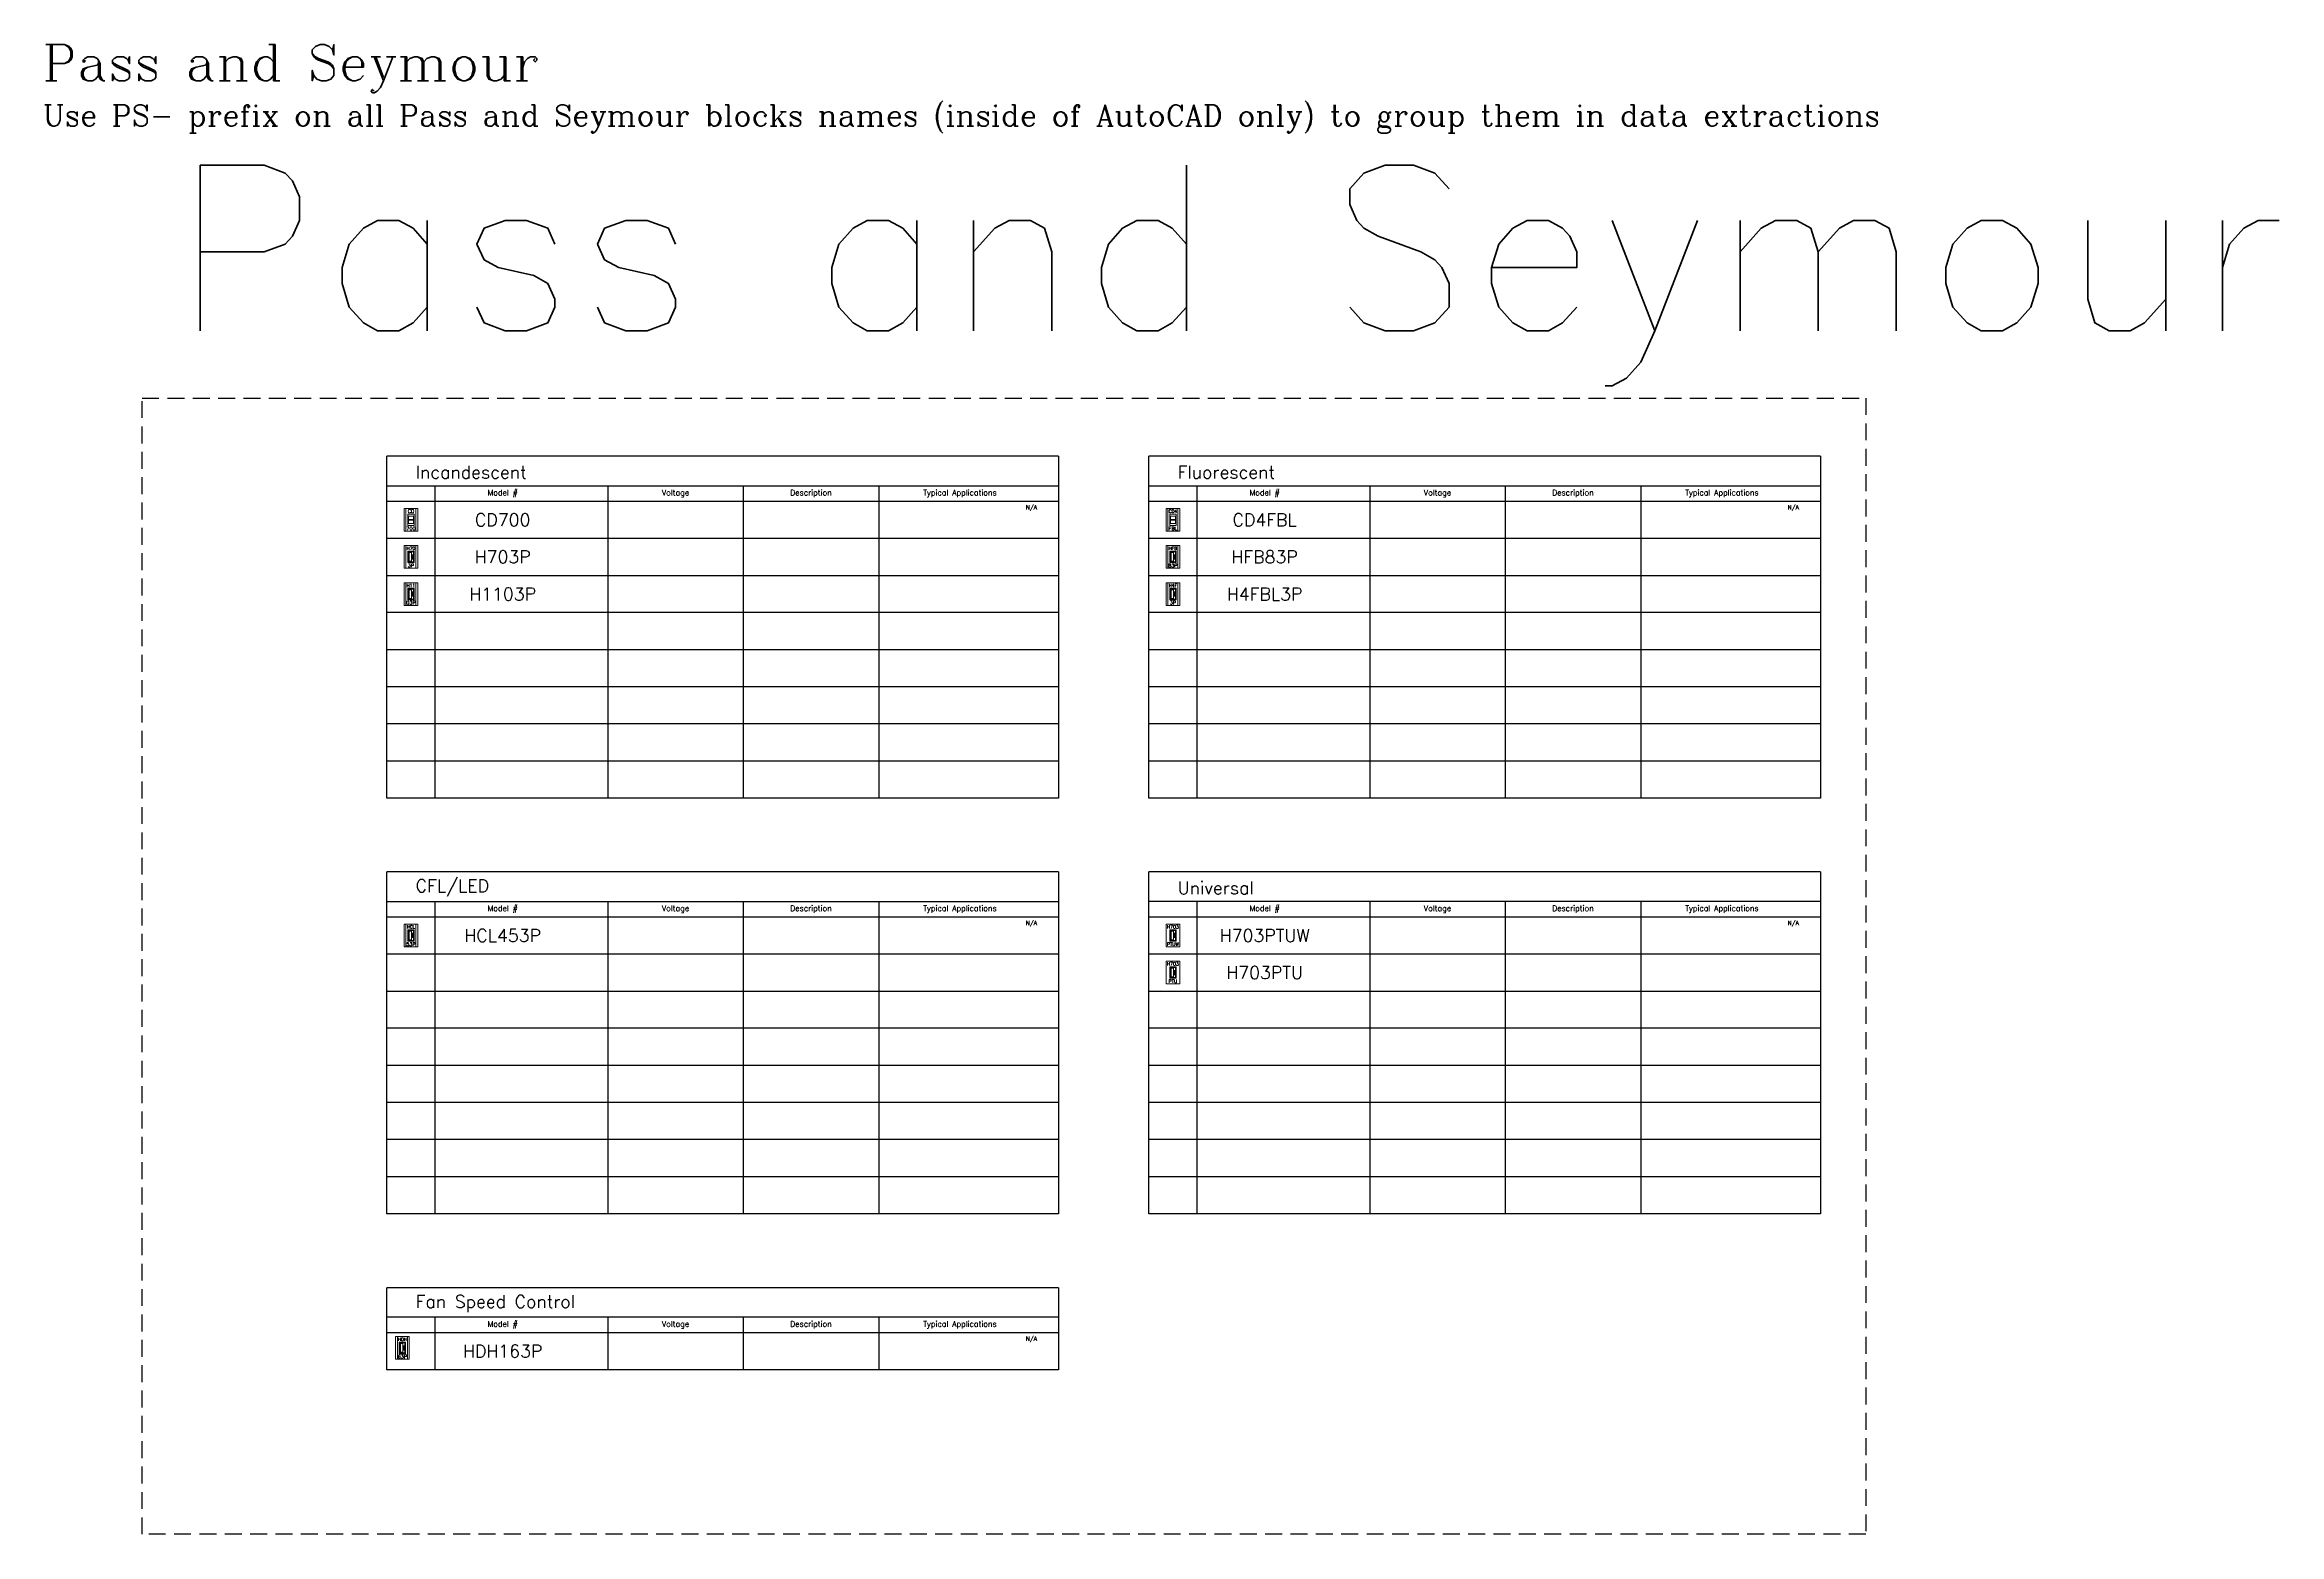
# Model space of a CAD drawing. Header units: inches. Extents: x -13775 to 9910, y -4933 to 5507.
# Drawn here: x -13775 to -10604, y -232 to 1881 of the extents above; entities that cross this region are included whole.
import ezdxf
from ezdxf.enums import TextEntityAlignment as Align

# ---------------------------------------------------------------- set-up
doc = ezdxf.new("R2010")
doc.units = ezdxf.units.IN
doc.header["$LTSCALE"] = 48
doc.header["$MEASUREMENT"] = 0
doc.linetypes.add('DASHED', pattern=[0.75, 0.5, -0.25])
doc.layers.add('Boxes', color=7, linetype='Continuous')
doc.layers.add('Text', color=7, linetype='Continuous')
doc.layers.add('WATTSTOPPER', color=160, linetype='Continuous', lineweight=0)
doc.styles.add('ROMANC', font='COMPLEX.SHX')
doc.styles.add('ROMANS', font='ROMANS')

# ---------------------------------------------------------------- blocks, each defined once
blk = doc.blocks.new('*U547')
blk.add_wipeout([(-9.6, 0), (9.6, 0), (9.6, 32.3), (-9.6, 32.3)])
blk.add_wipeout([(-9.6, 0), (9.6, 0), (9.6, 32.3), (-9.6, 32.3)])
for p, q in [((-7.1, 32.3), (-7.1, 0)), ((7.1, 32.3), (7.1, 0))]:
    blk.add_line(p, q)
at = {"lineweight": 0}
for points in [[(-9.6, 0), (9.6, 0), (9.6, 32.3), (-9.6, 32.3)], [(-4.6, 8), (4.6, 8), (4.6, 24.3), (-4.6, 24.3)], [(-3.6, 11), (3.6, 11), (3.6, 21.3), (-3.6, 21.3)], [(3.1, 16.7), (3.1, 15.7), (-3.1, 15.7), (-3.1, 16.7)]]:
    blk.add_lwpolyline(points, close=True, dxfattribs=at)
at = {"style": 'ROMANC'}
for s, p in [('700', (0, 3.9)), ('CD', (0, 28.4))]:
    blk.add_text(s, height=5, dxfattribs=at).set_placement(p, align=Align.MIDDLE_CENTER)
blk = doc.blocks.new('*U525')
blk.add_wipeout([(-9.6, 0), (9.6, 0), (9.6, 32.3), (-9.6, 32.3)])
blk.add_wipeout([(-9.6, 0), (9.6, 0), (9.6, 32.3), (-9.6, 32.3)])
at = {"lineweight": 0}
for points in [[(-9.6, 0), (9.6, 0), (9.6, 32.3), (-9.6, 32.3)], [(-4.6, 8), (4.6, 8), (4.6, 24.3), (-4.6, 24.3)], [(-3.6, 9), (3.6, 9), (3.6, 23.3), (-3.6, 23.3)], [(-2.6, 10), (0.6, 10), (0.6, 22.3), (-2.6, 22.3)], [(2.6, 13.1), (1.6, 13.1), (1.6, 19.3), (2.6, 19.3)]]:
    blk.add_lwpolyline(points, close=True, dxfattribs=at)
at = {"style": 'ROMANC'}
for s, p in [('PTUW', (0, 3.9)), ('H703', (0, 28.4))]:
    blk.add_text(s, height=4.75, dxfattribs=at).set_placement(p, align=Align.MIDDLE_CENTER)
blk = doc.blocks.new('*U527')
blk.add_wipeout([(-9.6, 0), (9.6, 0), (9.6, 32.3), (-9.6, 32.3)])
blk.add_wipeout([(-9.6, 0), (9.6, 0), (9.6, 32.3), (-9.6, 32.3)])
for p, q in [((-7.1, 32.3), (-7.1, 0)), ((7.1, 32.3), (7.1, 0))]:
    blk.add_line(p, q)
at = {"lineweight": 0}
for points in [[(-9.6, 0), (9.6, 0), (9.6, 32.3), (-9.6, 32.3)], [(-4.6, 8), (4.6, 8), (4.6, 24.3), (-4.6, 24.3)], [(-3.6, 11), (3.6, 11), (3.6, 21.3), (-3.6, 21.3)], [(3.1, 16.7), (3.1, 15.7), (-3.1, 15.7), (-3.1, 16.7)]]:
    blk.add_lwpolyline(points, close=True, dxfattribs=at)
at = {"style": 'ROMANC'}
for s, height, p in [('FBL', 5, (0, 3.9)), ('CD4', 4.5, (0, 28.4))]:
    blk.add_text(s, height=height, dxfattribs=at).set_placement(p, align=Align.MIDDLE_CENTER)
blk = doc.blocks.new('*U526')
blk.add_wipeout([(-9.6, 0), (9.6, 0), (9.6, 32.3), (-9.6, 32.3)])
blk.add_wipeout([(-9.6, 0), (9.6, 0), (9.6, 32.3), (-9.6, 32.3)])
at = {"lineweight": 0}
for points in [[(-9.6, 0), (9.6, 0), (9.6, 32.3), (-9.6, 32.3)], [(-4.6, 8), (4.6, 8), (4.6, 24.3), (-4.6, 24.3)], [(-3.6, 9), (3.6, 9), (3.6, 23.3), (-3.6, 23.3)], [(-2.6, 10), (0.6, 10), (0.6, 22.3), (-2.6, 22.3)], [(2.6, 13.1), (1.6, 13.1), (1.6, 19.3), (2.6, 19.3)]]:
    blk.add_lwpolyline(points, close=True, dxfattribs=at)
at = {"style": 'ROMANC'}
for s, p in [('H703', (0, 28.4)), ('PTU', (0, 3.9))]:
    blk.add_text(s, height=4.75, dxfattribs=at).set_placement(p, align=Align.MIDDLE_CENTER)
blk = doc.blocks.new('*U532')
blk.add_wipeout([(-9.6, 0), (9.6, 0), (9.6, 32.3), (-9.6, 32.3)])
blk.add_wipeout([(-9.6, 0), (9.6, 0), (9.6, 32.3), (-9.6, 32.3)])
for p, q in [((-7.1, 32.3), (-7.1, 0)), ((7.1, 32.3), (7.1, 0))]:
    blk.add_line(p, q)
at = {"lineweight": 0}
for points in [[(-9.6, 0), (9.6, 0), (9.6, 32.3), (-9.6, 32.3)], [(-4.6, 8), (4.6, 8), (4.6, 24.3), (-4.6, 24.3)], [(-3.6, 9), (3.6, 9), (3.6, 23.3), (-3.6, 23.3)], [(-2.6, 10), (0.6, 10), (0.6, 22.3), (-2.6, 22.3)], [(2.6, 13.1), (1.6, 13.1), (1.6, 19.3), (2.6, 19.3)]]:
    blk.add_lwpolyline(points, close=True, dxfattribs=at)
at = {"style": 'ROMANC'}
for s, height, p in [('53P', 5, (0, 3.9)), ('HCL', 4.5, (0, 28.4))]:
    blk.add_text(s, height=height, dxfattribs=at).set_placement(p, align=Align.MIDDLE_CENTER)
blk = doc.blocks.new('*U530')
blk.add_wipeout([(-9.6, 0), (9.6, 0), (9.6, 32.3), (-9.6, 32.3)])
blk.add_wipeout([(-9.6, 0), (9.6, 0), (9.6, 32.3), (-9.6, 32.3)])
for p, q in [((-7.1, 32.3), (-7.1, 0)), ((7.1, 32.3), (7.1, 0))]:
    blk.add_line(p, q)
at = {"lineweight": 0}
for points in [[(-9.6, 0), (9.6, 0), (9.6, 32.3), (-9.6, 32.3)], [(-4.6, 8), (4.6, 8), (4.6, 24.3), (-4.6, 24.3)], [(-3.6, 9), (3.6, 9), (3.6, 23.3), (-3.6, 23.3)], [(-2.6, 10), (0.6, 10), (0.6, 22.3), (-2.6, 22.3)], [(2.6, 13.1), (1.6, 13.1), (1.6, 19.3), (2.6, 19.3)]]:
    blk.add_lwpolyline(points, close=True, dxfattribs=at)
at = {"style": 'ROMANC'}
for s, height, p in [('HFB', 4.5, (0, 28.4)), ('83P', 5, (0, 3.9))]:
    blk.add_text(s, height=height, dxfattribs=at).set_placement(p, align=Align.MIDDLE_CENTER)
blk = doc.blocks.new('*U531')
blk.add_wipeout([(-9.6, 0), (9.6, 0), (9.6, 32.3), (-9.6, 32.3)])
blk.add_wipeout([(-9.6, 0), (9.6, 0), (9.6, 32.3), (-9.6, 32.3)])
for p, q in [((-7.1, 32.3), (-7.1, 0)), ((7.1, 32.3), (7.1, 0))]:
    blk.add_line(p, q)
at = {"lineweight": 0}
for points in [[(-9.6, 0), (9.6, 0), (9.6, 32.3), (-9.6, 32.3)], [(-4.6, 8), (4.6, 8), (4.6, 24.3), (-4.6, 24.3)], [(-3.6, 9), (3.6, 9), (3.6, 23.3), (-3.6, 23.3)], [(-2.6, 10), (0.6, 10), (0.6, 22.3), (-2.6, 22.3)], [(2.6, 13.1), (1.6, 13.1), (1.6, 19.3), (2.6, 19.3)]]:
    blk.add_lwpolyline(points, close=True, dxfattribs=at)
at = {"style": 'ROMANC'}
for s, height, p in [('H4F', 4.5, (0, 28.4)), ('3P', 5, (0, 3.9))]:
    blk.add_text(s, height=height, dxfattribs=at).set_placement(p, align=Align.MIDDLE_CENTER)
blk = doc.blocks.new('*U528')
blk.add_wipeout([(-9.6, 0), (9.6, 0), (9.6, 32.3), (-9.6, 32.3)])
blk.add_wipeout([(-9.6, 0), (9.6, 0), (9.6, 32.3), (-9.6, 32.3)])
for p, q in [((-7.1, 32.3), (-7.1, 0)), ((7.1, 32.3), (7.1, 0))]:
    blk.add_line(p, q)
at = {"lineweight": 0}
for points in [[(-9.6, 0), (9.6, 0), (9.6, 32.3), (-9.6, 32.3)], [(-4.6, 8), (4.6, 8), (4.6, 24.3), (-4.6, 24.3)], [(-3.6, 9), (3.6, 9), (3.6, 23.3), (-3.6, 23.3)], [(-2.6, 10), (0.6, 10), (0.6, 22.3), (-2.6, 22.3)], [(2.6, 13.1), (1.6, 13.1), (1.6, 19.3), (2.6, 19.3)]]:
    blk.add_lwpolyline(points, close=True, dxfattribs=at)
at = {"style": 'ROMANC'}
for s, height, p in [('H70', 4.5, (0, 28.4)), ('3P', 5, (0, 3.9))]:
    blk.add_text(s, height=height, dxfattribs=at).set_placement(p, align=Align.MIDDLE_CENTER)
blk = doc.blocks.new('*U529')
blk.add_wipeout([(-9.6, 0), (9.6, 0), (9.6, 32.3), (-9.6, 32.3)])
blk.add_wipeout([(-9.6, 0), (9.6, 0), (9.6, 32.3), (-9.6, 32.3)])
for p, q in [((-7.1, 32.3), (-7.1, 0)), ((7.1, 32.3), (7.1, 0))]:
    blk.add_line(p, q)
at = {"lineweight": 0}
for points in [[(-9.6, 0), (9.6, 0), (9.6, 32.3), (-9.6, 32.3)], [(-4.6, 8), (4.6, 8), (4.6, 24.3), (-4.6, 24.3)], [(-3.6, 9), (3.6, 9), (3.6, 23.3), (-3.6, 23.3)], [(-2.6, 10), (0.6, 10), (0.6, 22.3), (-2.6, 22.3)], [(2.6, 13.1), (1.6, 13.1), (1.6, 19.3), (2.6, 19.3)]]:
    blk.add_lwpolyline(points, close=True, dxfattribs=at)
at = {"style": 'ROMANC'}
for s, height, p in [('03P', 5, (0, 3.9)), ('H11', 4.5, (0, 28.4))]:
    blk.add_text(s, height=height, dxfattribs=at).set_placement(p, align=Align.MIDDLE_CENTER)
blk = doc.blocks.new('HDH163P')
blk.add_wipeout([(-9.6, 0), (9.6, 0), (9.6, 32.3), (-9.6, 32.3)])
blk.add_wipeout([(-9.6, 0), (9.6, 0), (9.6, 32.3), (-9.6, 32.3)])
for p, q in [((-7.1, 32.3), (-7.1, 0)), ((7.1, 32.3), (7.1, 0))]:
    blk.add_line(p, q)
at = {"lineweight": 0}
for points in [[(-9.6, 0), (9.6, 0), (9.6, 32.3), (-9.6, 32.3)], [(-4.6, 8), (4.6, 8), (4.6, 24.3), (-4.6, 24.3)], [(-3.6, 9), (3.6, 9), (3.6, 23.3), (-3.6, 23.3)], [(-2.6, 10), (0.6, 10), (0.6, 22.3), (-2.6, 22.3)], [(2.6, 13.1), (1.6, 13.1), (1.6, 19.3), (2.6, 19.3)]]:
    blk.add_lwpolyline(points, close=True, dxfattribs=at)
at = {"style": 'ROMANC'}
for s, height, p in [('HDH', 4.5, (0, 28.4)), ('63P', 5, (0, 3.9))]:
    blk.add_text(s, height=height, dxfattribs=at).set_placement(p, align=Align.MIDDLE_CENTER)

msp = doc.modelspace()

# ---------------------------------------------------------------- linework, layer by layer
at = {"layer": 'Boxes', "color": 3}
for p, q in [((-13220.9, 1255.6), (-13220.9, 812.4)), ((-12975.7, 1255.6), (-12975.7, 812.4)), ((-12783.5, 1255.6), (-12783.5, 812.4)), ((-12591.3, 1255.6), (-12591.3, 812.4)), ((-13220.9, 665.8), (-13220.9, 222.6)), ((-12975.7, 665.8), (-12975.7, 222.6)), ((-12783.5, 665.8), (-12783.5, 222.6)), ((-12591.3, 665.8), (-12591.3, 222.6)), ((-13220.9, 76), (-13220.9, 1.3)), ((-12975.7, 76), (-12975.7, 1.3)), ((-12783.5, 76), (-12783.5, 1.3)), ((-12591.3, 76), (-12591.3, 1.3))]:
    msp.add_line(p, q, dxfattribs=at)
at = {"layer": 'Boxes', "color": 2}
for p, q in [((-12139.9, 1255.6), (-12139.9, 812.4)), ((-11894.7, 1255.6), (-11894.7, 812.4)), ((-11702.5, 1255.6), (-11702.5, 812.4)), ((-11510.3, 1255.6), (-11510.3, 812.4)), ((-12139.9, 665.8), (-12139.9, 222.6)), ((-11894.7, 665.8), (-11894.7, 222.6)), ((-11702.5, 665.8), (-11702.5, 222.6)), ((-11510.3, 665.8), (-11510.3, 222.6))]:
    msp.add_line(p, q, dxfattribs=at)
at = {"layer": 'Boxes', "color": 1, "linetype": 'DASHED'}
msp.add_lwpolyline([(-13636.4, 1380.1), (-11191, 1380.1), (-11191, -232.2), (-13636.4, -232.2)], close=True, dxfattribs=at)
at = {"layer": 'Boxes', "color": 3}
for points in [[(-12336.2, 1297.4), (-12336.2, 812.4), (-13288.9, 812.4), (-13288.9, 1297.4)], [(-12336.2, 1297.4), (-13288.9, 1297.4)], [(-13288.9, 1255.6), (-12336.2, 1255.6)], [(-12336.2, 1181), (-13288.9, 1181)], [(-13288.9, 1128.3), (-12336.2, 1128.3)], [(-12336.2, 1075.7), (-13288.9, 1075.7)], [(-12336.2, 1023), (-13288.9, 1023)], [(-12336.2, 970.4), (-13288.9, 970.4)], [(-12336.2, 917.7), (-13288.9, 917.7)], [(-12336.2, 865), (-13288.9, 865)], [(-12336.2, 707.6), (-12336.2, 222.6), (-13288.9, 222.6), (-13288.9, 707.6)], [(-12336.2, 707.6), (-13288.9, 707.6)], [(-13288.9, 665.8), (-12336.2, 665.8)], [(-13288.9, 643.8), (-12336.2, 643.8)], [(-12336.2, 591.2), (-13288.9, 591.2)], [(-13288.9, 538.5), (-12336.2, 538.5)], [(-12336.2, 485.8), (-13288.9, 485.8)], [(-12336.2, 433.2), (-13288.9, 433.2)], [(-12336.2, 380.5), (-13288.9, 380.5)], [(-12336.2, 327.9), (-13288.9, 327.9)], [(-12336.2, 275.2), (-13288.9, 275.2)], [(-12336.2, 117.7), (-13288.9, 117.7)], [(-12336.2, 117.7), (-12336.2, 1.3), (-13288.9, 1.3), (-13288.9, 117.7)], [(-12336.2, 76), (-13288.9, 76)]]:
    msp.add_lwpolyline(points, dxfattribs=at)
at = {"layer": 'Boxes', "color": 2}
for points in [[(-11255.2, 1297.4), (-11255.2, 812.4), (-12207.9, 812.4), (-12207.9, 1297.4)], [(-11255.2, 1297.4), (-12207.9, 1297.4)], [(-12207.9, 1255.6), (-11255.2, 1255.6)], [(-11255.2, 1181), (-12207.9, 1181)], [(-11255.2, 1075.7), (-12207.9, 1075.7)], [(-11255.2, 1023), (-12207.9, 1023)], [(-11255.2, 970.4), (-12207.9, 970.4)], [(-11255.2, 917.7), (-12207.9, 917.7)], [(-11255.2, 865), (-12207.9, 865)], [(-11255.2, 707.6), (-11255.2, 222.6), (-12207.9, 222.6), (-12207.9, 707.6)], [(-11255.2, 707.6), (-12207.9, 707.6)], [(-11255.2, 665.8), (-12207.9, 665.8)], [(-11255.2, 591.2), (-12207.9, 591.2)], [(-11255.2, 485.8), (-12207.9, 485.8)], [(-11255.2, 433.2), (-12207.9, 433.2)], [(-11255.2, 380.5), (-12207.9, 380.5)], [(-11255.2, 327.9), (-12207.9, 327.9)], [(-11255.2, 275.2), (-12207.9, 275.2)]]:
    msp.add_lwpolyline(points, dxfattribs=at)

# ---------------------------------------------------------------- texts
at = {"layer": 'Text', "insert": (-13777.1, 1881.5), "char_height": 51.25, "attachment_point": 1, "style": 'ROMANC'}
msp.add_mtext_dynamic_manual_height_columns('Pass and Seymour\\P{\\H0.58537x;Use PS- prefix on all Pass and Seymour blocks names (inside of AutoCAD only) to group them in data extractions}', width=8143.024, gutter_width=1025, heights=[0], dxfattribs=at)
at = {"layer": 'Text', "color": 3, "style": 'ROMANS'}
for s, insert, char_height, attachment_point in [('Pass and Seymour', (-12094.2, 1553.9), 234.903, 5), ('Incandescent', (-13248.2, 1274.8), 18, 4), ('Model #', (-13124.8, 1244.6), 8, 5), ('Voltage', (-12879.6, 1244.6), 8, 5), ('Description', (-12687.4, 1244.6), 8, 5), ('Typical Applications', (-12476.1, 1244.6), 8, 5), ('CD700', (-13124.8, 1207.3), 18, 5), ('N/A', (-12366.7, 1228.1), 6, 3), ('H703P', (-13124.8, 1154.7), 18, 5), ('H1103P', (-13124.8, 1102), 18, 5), ('CFL/LED', (-13248.2, 685), 18, 4), ('Model #', (-13124.8, 654.8), 8, 5), ('Voltage', (-12879.6, 654.8), 8, 5), ('Description', (-12687.4, 654.8), 8, 5), ('Typical Applications', (-12476.1, 654.8), 8, 5), ('N/A', (-12366.7, 638.3), 6, 3), ('HCL453P', (-13124.8, 617.5), 18, 5), ('Fan Speed Control', (-13248.2, 95.1), 18, 4), ('Model #', (-13124.8, 65), 8, 5), ('Voltage', (-12879.6, 65), 8, 5), ('Description', (-12687.4, 65), 8, 5), ('Typical Applications', (-12476.1, 65), 8, 5), ('HDH163P', (-13124.8, 27.7), 18, 5), ('N/A', (-12366.7, 48.4), 6, 3)]:
    msp.add_mtext(s, dxfattribs=dict(at, insert=insert, char_height=char_height, attachment_point=attachment_point))
at = {"layer": 'Text', "color": 2, "style": 'ROMANS'}
for s, insert, char_height, attachment_point in [('Fluorescent', (-12167.2, 1274.8), 18, 4), ('Model #', (-12043.8, 1244.6), 8, 5), ('Voltage', (-11798.6, 1244.6), 8, 5), ('Description', (-11606.4, 1244.6), 8, 5), ('Typical Applications', (-11395.1, 1244.6), 8, 5), ('CD4FBL', (-12043.8, 1207.3), 18, 5), ('N/A', (-11285.8, 1228.1), 6, 3), ('HFB83P', (-12043.8, 1154.7), 18, 5), ('H4FBL3P', (-12043.8, 1102), 18, 5), ('Universal', (-12167.2, 685), 18, 4), ('Model #', (-12043.8, 654.8), 8, 5), ('Voltage', (-11798.6, 654.8), 8, 5), ('Description', (-11606.4, 654.8), 8, 5), ('Typical Applications', (-11395.1, 654.8), 8, 5), ('N/A', (-11285.8, 638.3), 6, 3), ('H703PTUW', (-12043.8, 617.5), 18, 5), ('H703PTU', (-12043.8, 564.8), 18, 5)]:
    msp.add_mtext(s, dxfattribs=dict(at, insert=insert, char_height=char_height, attachment_point=attachment_point))

# ---------------------------------------------------------------- next in the draw order: block references
at = {"layer": 'WATTSTOPPER'}
for name, p in [('*U547', (-13254.9, 1191.1)), ('*U527', (-12173.9, 1191.1)), ('*U528', (-13254.9, 1138.5)), ('*U530', (-12173.9, 1138.5)), ('*U529', (-13254.9, 1085.8)), ('*U531', (-12173.9, 1085.8)), ('*U532', (-13254.9, 601.3)), ('*U525', (-12173.9, 601.3)), ('*U526', (-12173.9, 548.7)), ('HDH163P', (-13267.1, 16.1))]:
    msp.add_blockref(name, p, dxfattribs=at)

# ---------------------------------------------------------------- next in the draw order: linework, layer by layer
at = {"layer": 'Boxes', "color": 3}
for points in [[(-13288.9, 1233.6), (-12336.2, 1233.6)], [(-13288.9, 54), (-12336.2, 54)]]:
    msp.add_lwpolyline(points, dxfattribs=at)
at = {"layer": 'Boxes', "color": 2}
for points in [[(-12207.9, 1233.6), (-11255.2, 1233.6)], [(-12207.9, 1128.3), (-11255.2, 1128.3)], [(-12207.9, 643.8), (-11255.2, 643.8)], [(-12207.9, 538.5), (-11255.2, 538.5)]]:
    msp.add_lwpolyline(points, dxfattribs=at)

doc.saveas('drawing.dxf')
